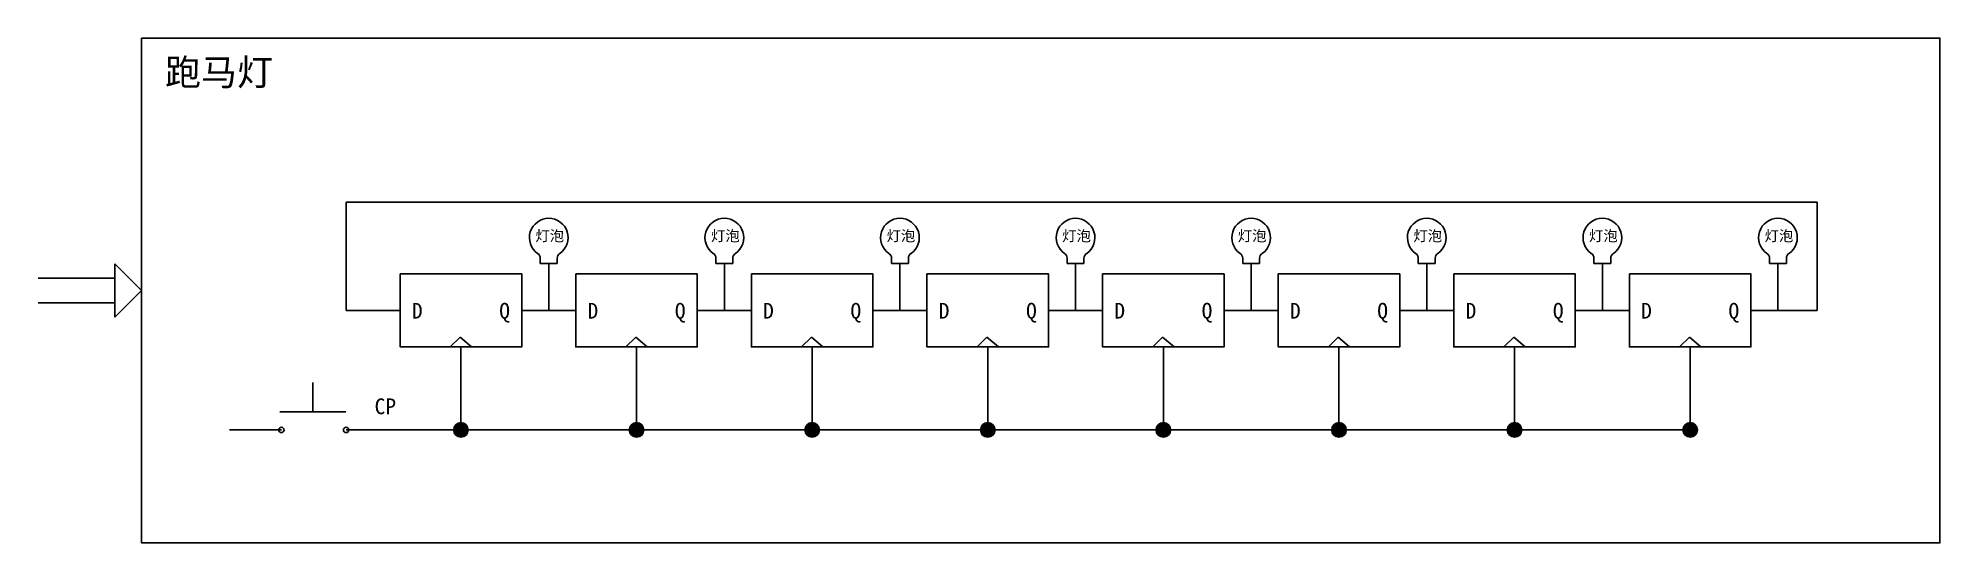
# Model space of a CAD drawing. Header units: inches. Extents: x -6 to 965, y -428 to -142.
# Drawn here: x 191.8 to 263.9, y -359.7 to -340.6 of the extents above; entities that cross this region are included whole.
import ezdxf

# ---------------------------------------------------------------- set-up
doc = ezdxf.new("R2010")
doc.units = ezdxf.units.IN
doc.header["$MEASUREMENT"] = 0
doc.styles.get("Standard").update_dxf_attribs({"font": 'arial.ttf'})

msp = doc.modelspace()

# ---------------------------------------------------------------- texts
at = {"color": 85, "true_color": 0x58ba48, "insert": (196.584, -341.363), "char_height": 1, "attachment_point": 1}
msp.add_mtext_dynamic_manual_height_columns('{\\fSimSun|b0|i0|c134|p2;跑马灯}', width=10.47377, gutter_width=1, heights=[0], dxfattribs=at)
at = {"char_height": 0.4, "attachment_point": 1}
for insert in [(210.632, -347.872), (217.294, -347.872), (223.955, -347.872), (230.617, -347.872), (237.279, -347.872), (243.941, -347.872), (250.603, -347.872), (257.265, -347.872)]:
    msp.add_mtext_dynamic_manual_height_columns('{\\fSimSun|b0|i0|c134|p2;灯泡}', width=1.70212, gutter_width=1, heights=[0], dxfattribs=dict(at, insert=insert))
at = {"color": 7, "true_color": 0xffffff, "char_height": 0.6}
for s, width, insert, attachment_point in [('{\\fSimSun|b0|i0|c134|p2;D}', 5.53467, (205.949, -350.614), 1), ('{\\fSimSun|b0|i0|c134|p2;Q}', 5.53467, (209.67, -350.614), 3), ('{\\fSimSun|b0|i0|c134|p2;D}', 5.53467, (212.611, -350.614), 1), ('{\\fSimSun|b0|i0|c134|p2;Q}', 5.53467, (216.332, -350.614), 3), ('{\\fSimSun|b0|i0|c134|p2;D}', 5.53467, (219.273, -350.614), 1), ('{\\fSimSun|b0|i0|c134|p2;Q}', 5.53467, (222.994, -350.614), 3), ('{\\fSimSun|b0|i0|c134|p2;D}', 5.53467, (225.935, -350.614), 1), ('{\\fSimSun|b0|i0|c134|p2;Q}', 5.53467, (229.656, -350.614), 3), ('{\\fSimSun|b0|i0|c134|p2;D}', 5.53467, (232.597, -350.614), 1), ('{\\fSimSun|b0|i0|c134|p2;Q}', 5.53467, (236.317, -350.614), 3), ('{\\fSimSun|b0|i0|c134|p2;D}', 5.53467, (239.259, -350.614), 1), ('{\\fSimSun|b0|i0|c134|p2;Q}', 5.53467, (242.979, -350.614), 3), ('{\\fSimSun|b0|i0|c134|p2;D}', 5.53467, (245.921, -350.614), 1), ('{\\fSimSun|b0|i0|c134|p2;Q}', 5.53467, (249.641, -350.614), 3), ('{\\fSimSun|b0|i0|c134|p2;D}', 5.53467, (252.583, -350.614), 1), ('{\\fSimSun|b0|i0|c134|p2;Q}', 5.53467, (256.303, -350.614), 3), ('{\\fSimSun|b0|i0|c134|p2;CP}', 5.71816, (204.532, -354.24), 1)]:
    msp.add_mtext_dynamic_manual_height_columns(s, width=width, gutter_width=1, heights=[0], dxfattribs=dict(at, insert=insert, attachment_point=attachment_point))

# ---------------------------------------------------------------- hatches: boundary and pattern name
h = msp.add_hatch(color=256)
h.dxf.hatch_style = 1
h.paths.add_polyline_path([(208.085, -355.436), (207.534, -355.436, 1)])
h.paths.add_polyline_path([(207.81, -355.16), (207.81, -355.436), (208.085, -355.436, 0.414214)])
h.paths.add_polyline_path([(207.81, -355.16, 0.414214), (207.534, -355.436), (207.81, -355.436)])
h = msp.add_hatch(color=256)
h.dxf.hatch_style = 1
h.paths.add_polyline_path([(214.747, -355.436), (214.196, -355.436, 1)])
h.paths.add_polyline_path([(214.472, -355.16), (214.472, -355.436), (214.747, -355.436, 0.414214)])
h.paths.add_polyline_path([(214.472, -355.16, 0.414214), (214.196, -355.436), (214.472, -355.436)])
h = msp.add_hatch(color=256)
h.dxf.hatch_style = 1
h.paths.add_polyline_path([(221.409, -355.436), (220.858, -355.436, 1)])
h.paths.add_polyline_path([(221.133, -355.16), (221.133, -355.436), (221.409, -355.436, 0.414214)])
h.paths.add_polyline_path([(221.133, -355.16, 0.414214), (220.858, -355.436), (221.133, -355.436)])
h = msp.add_hatch(color=256)
h.dxf.hatch_style = 1
h.paths.add_polyline_path([(228.071, -355.436), (227.52, -355.436, 1)])
h.paths.add_polyline_path([(227.795, -355.16), (227.795, -355.436), (228.071, -355.436, 0.414214)])
h.paths.add_polyline_path([(227.795, -355.16, 0.414214), (227.52, -355.436), (227.795, -355.436)])
h = msp.add_hatch(color=256)
h.dxf.hatch_style = 1
h.paths.add_polyline_path([(234.733, -355.436), (234.182, -355.436, 1)])
h.paths.add_polyline_path([(234.457, -355.16), (234.457, -355.436), (234.733, -355.436, 0.414214)])
h.paths.add_polyline_path([(234.457, -355.16, 0.414214), (234.182, -355.436), (234.457, -355.436)])
h = msp.add_hatch(color=256)
h.dxf.hatch_style = 1
h.paths.add_polyline_path([(241.395, -355.436), (240.843, -355.436, 1)])
h.paths.add_polyline_path([(241.119, -355.16), (241.119, -355.436), (241.395, -355.436, 0.414214)])
h.paths.add_polyline_path([(241.119, -355.16, 0.414214), (240.843, -355.436), (241.119, -355.436)])
h = msp.add_hatch(color=256)
h.dxf.hatch_style = 1
h.paths.add_polyline_path([(248.057, -355.436), (247.505, -355.436, 1)])
h.paths.add_polyline_path([(247.781, -355.16), (247.781, -355.436), (248.057, -355.436, 0.414214)])
h.paths.add_polyline_path([(247.781, -355.16, 0.414214), (247.505, -355.436), (247.781, -355.436)])
h = msp.add_hatch(color=256)
h.dxf.hatch_style = 1
h.paths.add_polyline_path([(254.719, -355.436), (254.167, -355.436, 1)])
h.paths.add_polyline_path([(254.443, -355.16), (254.443, -355.436), (254.719, -355.436, 0.414214)])
h.paths.add_polyline_path([(254.443, -355.16, 0.414214), (254.167, -355.436), (254.443, -355.436)])

# ---------------------------------------------------------------- linework, layer by layer
at = {"color": 7, "true_color": 0xffffff}
for p, q in [((259.26, -346.79), (203.453, -346.79)), ((203.453, -350.903), (203.453, -346.79)), ((259.26, -350.903), (259.26, -346.79)), ((205.504, -350.903), (203.453, -350.903)), ((256.748, -350.903), (259.26, -350.903)), ((207.406, -352.289), (207.779, -351.916)), ((208.213, -352.289), (207.779, -351.916)), ((214.068, -352.289), (214.441, -351.916)), ((214.875, -352.289), (214.441, -351.916)), ((220.73, -352.289), (221.103, -351.916)), ((221.537, -352.289), (221.103, -351.916)), ((227.392, -352.289), (227.765, -351.916)), ((228.199, -352.289), (227.765, -351.916)), ((234.054, -352.289), (234.426, -351.916)), ((234.861, -352.289), (234.426, -351.916)), ((240.716, -352.289), (241.088, -351.916)), ((241.522, -352.289), (241.088, -351.916)), ((247.378, -352.289), (247.75, -351.916)), ((248.184, -352.289), (247.75, -351.916)), ((254.04, -352.289), (254.412, -351.916)), ((254.846, -352.289), (254.412, -351.916)), ((207.81, -355.436), (207.81, -352.289)), ((214.472, -355.436), (214.472, -352.289)), ((221.133, -355.436), (221.133, -352.289)), ((227.795, -355.436), (227.795, -352.289)), ((234.457, -355.436), (234.457, -352.289)), ((241.119, -355.436), (241.119, -352.289)), ((247.781, -355.436), (247.781, -352.289)), ((254.443, -355.436), (254.443, -352.289)), ((254.443, -355.436), (203.453, -355.436))]:
    msp.add_line(p, q, dxfattribs=at)
at = {"color": 85, "true_color": 0x58ba48}
for p, q in [((195.694, -350.146), (194.677, -349.129)), ((194.677, -349.129), (194.677, -351.162)), ((191.766, -349.681), (194.677, -349.681)), ((191.766, -350.611), (194.677, -350.611)), ((195.694, -350.146), (194.677, -351.162))]:
    msp.add_line(p, q, dxfattribs=at)
for p, q in [((210.821, -348.916), (210.821, -349.125)), ((210.821, -349.125), (211.46, -349.125)), ((211.141, -350.903), (211.141, -349.125)), ((211.46, -348.916), (211.46, -349.125)), ((217.483, -348.916), (217.483, -349.125)), ((217.483, -349.125), (218.122, -349.125)), ((217.802, -350.903), (217.802, -349.125)), ((218.122, -348.916), (218.122, -349.125)), ((224.145, -348.916), (224.145, -349.125)), ((224.145, -349.125), (224.784, -349.125)), ((224.464, -350.903), (224.464, -349.125)), ((224.784, -348.916), (224.784, -349.125)), ((230.806, -348.916), (230.806, -349.125)), ((230.806, -349.125), (231.446, -349.125)), ((231.126, -350.903), (231.126, -349.125)), ((231.446, -348.916), (231.446, -349.125)), ((237.468, -348.916), (237.468, -349.125)), ((237.468, -349.125), (238.108, -349.125)), ((237.788, -350.903), (237.788, -349.125)), ((238.108, -348.916), (238.108, -349.125)), ((244.13, -348.916), (244.13, -349.125)), ((244.13, -349.125), (244.77, -349.125)), ((244.45, -350.903), (244.45, -349.125)), ((244.77, -348.916), (244.77, -349.125)), ((250.792, -348.916), (250.792, -349.125)), ((250.792, -349.125), (251.432, -349.125)), ((251.112, -350.903), (251.112, -349.125)), ((251.432, -348.916), (251.432, -349.125)), ((257.454, -348.916), (257.454, -349.125)), ((257.454, -349.125), (258.094, -349.125)), ((257.774, -350.903), (257.774, -349.125)), ((258.094, -348.916), (258.094, -349.125)), ((210.115, -350.903), (212.166, -350.903)), ((216.777, -350.903), (218.828, -350.903)), ((223.439, -350.903), (225.49, -350.903)), ((230.101, -350.903), (232.152, -350.903)), ((236.763, -350.903), (238.814, -350.903)), ((243.425, -350.903), (245.476, -350.903)), ((250.086, -350.903), (252.137, -350.903)), ((202.191, -353.631), (202.191, -354.75)), ((202.191, -354.75), (200.942, -354.75)), ((202.191, -354.75), (203.441, -354.75)), ((200.999, -355.436), (199.032, -355.436))]:
    msp.add_line(p, q)
msp.add_lwpolyline([(195.694, -340.565), (263.919, -340.565), (263.919, -359.726), (195.694, -359.726)], close=True)
at = {"color": 7, "true_color": 0xffffff}
for points in [[(205.504, -349.517), (210.115, -349.517), (210.115, -352.289), (205.504, -352.289)], [(212.166, -349.517), (216.777, -349.517), (216.777, -352.289), (212.166, -352.289)], [(218.828, -349.517), (223.439, -349.517), (223.439, -352.289), (218.828, -352.289)], [(225.49, -349.517), (230.101, -349.517), (230.101, -352.289), (225.49, -352.289)], [(232.152, -349.517), (236.763, -349.517), (236.763, -352.289), (232.152, -352.289)], [(238.814, -349.517), (243.425, -349.517), (243.425, -352.289), (238.814, -352.289)], [(245.476, -349.517), (250.086, -349.517), (250.086, -352.289), (245.476, -352.289)], [(252.137, -349.517), (256.748, -349.517), (256.748, -352.289), (252.137, -352.289)]]:
    msp.add_lwpolyline(points, close=True, dxfattribs=at)
for centre, radius in [((200.999, -355.436), 0.102), ((203.453, -355.436), 0.102), ((207.81, -355.436), 0.276), ((214.472, -355.436), 0.276), ((221.133, -355.436), 0.276), ((227.795, -355.436), 0.276), ((234.457, -355.436), 0.276), ((241.119, -355.436), 0.276), ((247.781, -355.436), 0.276), ((254.443, -355.436), 0.276)]:
    msp.add_circle(centre, radius)
for centre, radius, start, end in [((211.141, -348.141), 0.734, 305.16636, 234.83364), ((217.802, -348.141), 0.734, 305.16636, 234.83364), ((224.464, -348.141), 0.734, 305.16636, 234.83364), ((231.126, -348.141), 0.734, 305.16636, 234.83364), ((237.788, -348.141), 0.734, 305.16636, 234.83364), ((244.45, -348.141), 0.734, 305.16636, 234.83364), ((251.112, -348.141), 0.734, 305.16636, 234.83364), ((257.774, -348.141), 0.734, 305.16636, 234.83364), ((210.621, -348.916), 0.2, 0, 61.01255), ((211.66, -348.916), 0.2, 118.98745, 180), ((217.283, -348.916), 0.2, 0, 61.01255), ((218.322, -348.916), 0.2, 118.98745, 180), ((223.945, -348.916), 0.2, 0, 61.01255), ((224.984, -348.916), 0.2, 118.98745, 180), ((230.606, -348.916), 0.2, 0, 61.01255), ((231.646, -348.916), 0.2, 118.98745, 180), ((237.268, -348.916), 0.2, 0, 61.01255), ((238.308, -348.916), 0.2, 118.98745, 180), ((243.93, -348.916), 0.2, 0, 61.01255), ((244.97, -348.916), 0.2, 118.98745, 180), ((250.592, -348.916), 0.2, 0, 61.01255), ((251.632, -348.916), 0.2, 118.98745, 180), ((257.254, -348.916), 0.2, 0, 61.01255), ((258.294, -348.916), 0.2, 118.98745, 180)]:
    msp.add_arc(centre, radius, start, end)

msp.set_redraw_order([(e.dxf.handle, doc.entitydb.next_handle()) for e in msp.query("TEXT MTEXT ATTDEF DIMENSION ARC_DIMENSION")])  # texts and dimensions are drawn at this point

doc.saveas('drawing.dxf')
